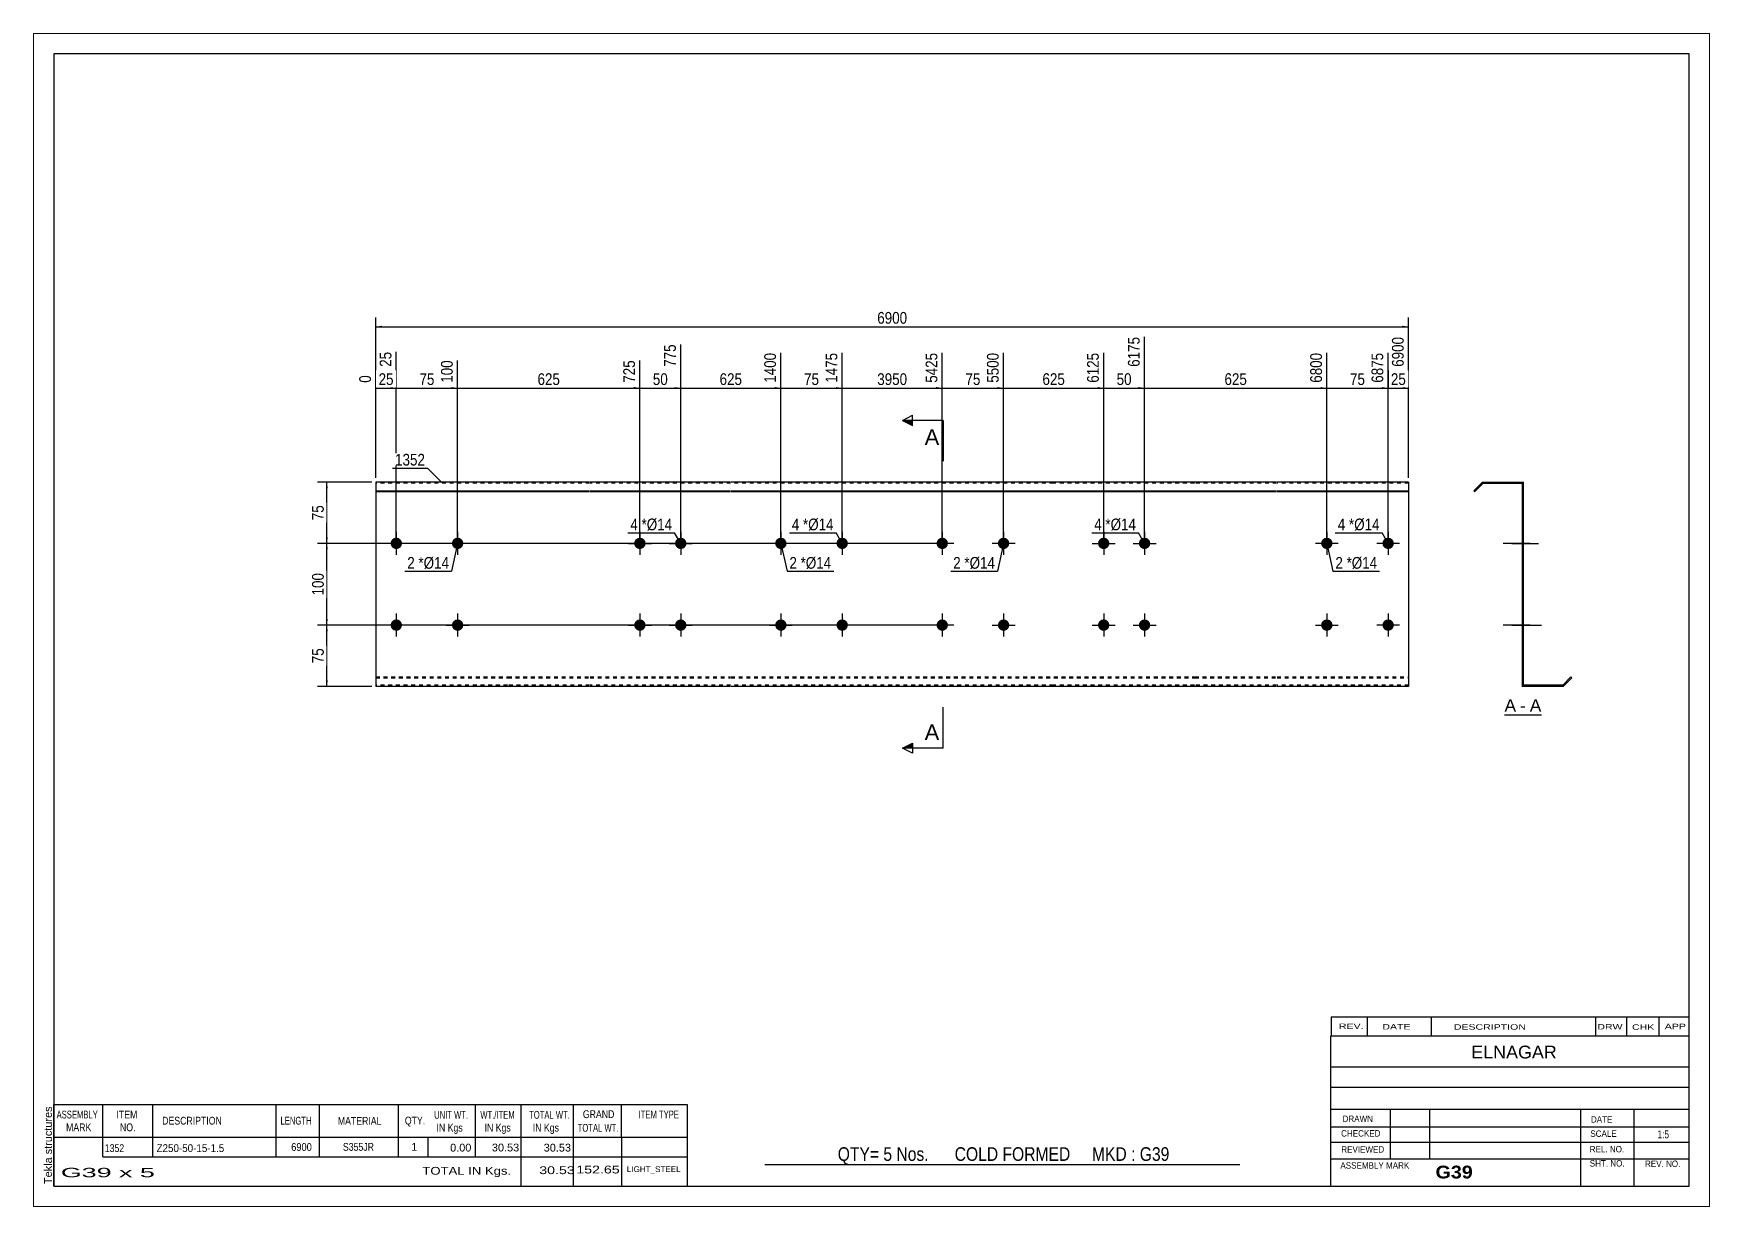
# Paper-space layout 'Layout1' of a CAD drawing. Header units: millimetres. Extents: x 0 to 410, y 0 to 287.
# The model-space entities are those that its viewports show. They can reach past a viewport. Long polylines and large blocks are cut down to what shows.
import ezdxf

# ---------------------------------------------------------------- set-up
doc = ezdxf.new("R2010")
doc.units = ezdxf.units.MM
doc.linetypes.add('DXK_LINE_DOT1', pattern=[1.8814, 0.9407, -0.9407])
doc.layers.add('Viewport layer', color=7, linetype='Continuous', plot=False)
doc.styles.add('Arial', font='ARIAL.TTF', dxfattribs={"height": 0.2})
doc.styles.add('Arial Bold', font='ARIALBD.TTF', dxfattribs={"height": 0.2})
doc.styles.add('Arial Narrow', font='ARIALN.TTF', dxfattribs={"height": 0.2})

# ---------------------------------------------------------------- blocks, each defined once
blk = doc.blocks.new('Unknown-627006830-1792')
at = {"color": 5, "linetype": 'Continuous'}
for p, q in [((321.25, 129.75), (-78.75, 129.75)), ((-78.75, 129.75), (-78.75, -147.25)), ((321.25, -147.25), (321.25, 129.75)), ((-78.75, -147.25), (321.25, -147.25))]:
    blk.add_line(p, q, dxfattribs=at)
at = {"color": 174, "linetype": 'Continuous', "style": 'Arial'}
blk.add_text('Tekla structures', height=1.9102, rotation=90, dxfattribs=at).set_placement((-79.25, -146.75))
blk = doc.blocks.new('Unknown-627006830-12 - 1237')
at = {"color": 7, "linetype": 'Continuous'}
blk.add_line((276.1, -31.95), (285.13, -31.95), dxfattribs=at)
at = {"color": 0, "linetype": 'Continuous'}
blk.add_wipeout([(278.94, -31.2), (278.94, -28), (276.1, -28), (276.1, -31.2)], dxfattribs=at)
blk.add_wipeout([(281.32, -31.2), (281.32, -28), (279.9, -28), (279.9, -31.2)], dxfattribs=at)
at = {"color": 96, "linetype": 'Continuous', "style": 'Arial'}
blk.add_text('A', height=3.06, dxfattribs=at).set_placement((276.1, -31.2))
at = {"color": 0, "linetype": 'Continuous'}
blk.add_wipeout([(285.13, -31.2), (285.13, -28), (282.28, -28), (282.28, -31.2)], dxfattribs=at)
at = {"color": 96, "linetype": 'Continuous', "style": 'Arial'}
for s, p in [('A', (282.28, -31.2)), ('-', (279.9, -31.2))]:
    blk.add_text(s, height=3.06, dxfattribs=at).set_placement(p)
blk = doc.blocks.new('Bolt-627006830-1223 - 1203')
at = {"linetype": 'Continuous'}
for points in [[(65.99, 10, -1), (63.19, 10, -1)], [(75.99, 10, -1), (73.19, 10, -1)], [(65.99, -10, -1), (63.19, -10, -1)], [(75.99, -10, -1), (73.19, -10, -1)]]:
    blk.add_hatch(color=3, dxfattribs=at).paths.add_polyline_path(points)
at = {"color": 3, "linetype": 'Continuous'}
for p, q in [((64.59, 12.8), (64.59, 7.2)), ((74.59, 12.8), (74.59, 7.2)), ((61.79, 10), (67.39, 10)), ((71.79, 10), (77.39, 10)), ((64.59, -7.2), (64.59, -12.8)), ((74.59, -7.2), (74.59, -12.8)), ((61.79, -10), (67.39, -10)), ((71.79, -10), (77.39, -10))]:
    blk.add_line(p, q, dxfattribs=at)
blk = doc.blocks.new('Part-627006830-1218 - 1203')
at = {"color": 2, "linetype": 'Continuous'}
for p, q in [((0, 25), (0, -25)), ((32.19, 25), (0, 25)), ((52.29, 25), (32.29, 25)), ((86.78, 25), (52.39, 25)), ((126.27, 25), (86.88, 25)), ((165.76, 25), (126.37, 25)), ((200.25, 25), (165.86, 25)), ((220.35, 25), (200.35, 25)), ((252.64, 25), (220.45, 25)), ((252.64, 25), (252.64, -25)), ((0, 22.88), (32.19, 22.88)), ((0, 22.67), (32.19, 22.67)), ((32.29, 22.88), (52.29, 22.88)), ((32.29, 22.67), (52.29, 22.67)), ((52.39, 22.88), (86.78, 22.88)), ((52.39, 22.67), (86.78, 22.67)), ((86.88, 22.88), (126.27, 22.88)), ((86.88, 22.67), (126.27, 22.67)), ((126.37, 22.88), (165.76, 22.88)), ((126.37, 22.67), (165.76, 22.67)), ((165.86, 22.88), (200.25, 22.88)), ((165.86, 22.67), (200.25, 22.67)), ((200.35, 22.88), (220.35, 22.88)), ((200.35, 22.67), (220.35, 22.67)), ((220.45, 22.88), (252.64, 22.88)), ((220.45, 22.67), (252.64, 22.67)), ((32.19, -25), (0, -25)), ((52.29, -25), (32.29, -25)), ((86.78, -25), (52.39, -25)), ((126.27, -25), (86.88, -25)), ((165.76, -25), (126.37, -25)), ((200.25, -25), (165.86, -25)), ((220.35, -25), (200.35, -25)), ((252.64, -25), (220.45, -25))]:
    blk.add_line(p, q, dxfattribs=at)
at = {"color": 7, "linetype": 'DXK_LINE_DOT1'}
for p, q in [((32.19, 24.7), (0, 24.7)), ((52.29, 24.7), (32.29, 24.7)), ((86.78, 24.7), (52.39, 24.7)), ((126.27, 24.7), (86.88, 24.7)), ((165.76, 24.7), (126.37, 24.7)), ((200.25, 24.7), (165.86, 24.7)), ((220.35, 24.7), (200.35, 24.7)), ((252.64, 24.7), (220.45, 24.7)), ((0, -22.67), (32.19, -22.67)), ((0, -22.88), (32.19, -22.88)), ((32.29, -22.67), (52.29, -22.67)), ((32.29, -22.88), (52.29, -22.88)), ((52.39, -22.67), (86.78, -22.67)), ((52.39, -22.88), (86.78, -22.88)), ((86.88, -22.67), (126.27, -22.67)), ((86.88, -22.88), (126.27, -22.88)), ((126.37, -22.67), (165.76, -22.67)), ((126.37, -22.88), (165.76, -22.88)), ((165.86, -22.67), (200.25, -22.67)), ((165.86, -22.88), (200.25, -22.88)), ((200.35, -22.67), (220.35, -22.67)), ((200.35, -22.88), (220.35, -22.88)), ((220.45, -22.67), (252.64, -22.67)), ((220.45, -22.88), (252.64, -22.88)), ((32.19, -24.7), (0, -24.7)), ((52.29, -24.7), (32.29, -24.7)), ((86.78, -24.7), (52.39, -24.7)), ((126.27, -24.7), (86.88, -24.7)), ((165.76, -24.7), (126.37, -24.7)), ((200.25, -24.7), (165.86, -24.7)), ((220.35, -24.7), (200.35, -24.7)), ((252.64, -24.7), (220.45, -24.7))]:
    blk.add_line(p, q, dxfattribs=at)
blk = doc.blocks.new('Bolt-627006830-1219 - 1203')
at = {"linetype": 'Continuous'}
for points in [[(6.4, -10, -1), (3.6, -10, -1)], [(115.48, -10, -1), (112.68, -10, -1)]]:
    blk.add_hatch(color=3, dxfattribs=at).paths.add_polyline_path(points)
at = {"color": 3, "linetype": 'Continuous'}
for p, q in [((5, -7.2), (5, -12.8)), ((114.08, -7.2), (114.08, -12.8)), ((7.8, -10), (2.2, -10)), ((116.88, -10), (111.28, -10))]:
    blk.add_line(p, q, dxfattribs=at)
blk = doc.blocks.new('Bolt-627006830-1220 - 1203')
at = {"linetype": 'Continuous'}
for points in [[(6.4, 10, -1), (3.6, 10, -1)], [(115.48, 10, -1), (112.68, 10, -1)]]:
    blk.add_hatch(color=3, dxfattribs=at).paths.add_polyline_path(points)
at = {"color": 3, "linetype": 'Continuous'}
for p, q in [((5, 12.8), (5, 7.2)), ((114.08, 12.8), (114.08, 7.2)), ((7.8, 10), (2.2, 10)), ((116.88, 10), (111.28, 10))]:
    blk.add_line(p, q, dxfattribs=at)
blk = doc.blocks.new('Bolt-627006830-1221 - 1203')
at = {"linetype": 'Continuous'}
for points in [[(139.96, -10, -1), (137.16, -10, -1)], [(249.04, -10, -1), (246.24, -10, -1)]]:
    blk.add_hatch(color=3, dxfattribs=at).paths.add_polyline_path(points)
at = {"color": 3, "linetype": 'Continuous'}
for p, q in [((138.56, -7.2), (138.56, -12.8)), ((247.64, -7.2), (247.64, -12.8)), ((141.36, -10), (135.76, -10)), ((250.44, -10), (244.84, -10))]:
    blk.add_line(p, q, dxfattribs=at)
blk = doc.blocks.new('Bolt-627006830-1222 - 1203')
at = {"linetype": 'Continuous'}
for points in [[(139.96, 10, -1), (137.16, 10, -1)], [(249.04, 10, -1), (246.24, 10, -1)]]:
    blk.add_hatch(color=3, dxfattribs=at).paths.add_polyline_path(points)
at = {"color": 3, "linetype": 'Continuous'}
for p, q in [((138.56, 12.8), (138.56, 7.2)), ((247.64, 12.8), (247.64, 7.2)), ((141.36, 10), (135.76, 10)), ((250.44, 10), (244.84, 10))]:
    blk.add_line(p, q, dxfattribs=at)
blk = doc.blocks.new('Bolt-627006830-1224 - 1203')
at = {"linetype": 'Continuous'}
blk.add_hatch(color=3, dxfattribs=at).paths.add_polyline_path([(21.4, -10, -1), (18.6, -10, -1)])
at = {"color": 3, "linetype": 'Continuous'}
for p, q in [((20, -7.2), (20, -12.8)), ((17.2, -10), (22.8, -10))]:
    blk.add_line(p, q, dxfattribs=at)
blk = doc.blocks.new('Bolt-627006830-1225 - 1203')
at = {"linetype": 'Continuous'}
blk.add_hatch(color=3, dxfattribs=at).paths.add_polyline_path([(100.48, -10, -1), (97.68, -10, -1)])
at = {"color": 3, "linetype": 'Continuous'}
for p, q in [((99.08, -7.2), (99.08, -12.8)), ((96.28, -10), (101.88, -10))]:
    blk.add_line(p, q, dxfattribs=at)
blk = doc.blocks.new('Bolt-627006830-1226 - 1203')
at = {"linetype": 'Continuous'}
blk.add_hatch(color=3, dxfattribs=at).paths.add_polyline_path([(100.48, 10, -1), (97.68, 10, -1)])
at = {"color": 3, "linetype": 'Continuous'}
for p, q in [((99.08, 12.8), (99.08, 7.2)), ((101.88, 10), (96.28, 10))]:
    blk.add_line(p, q, dxfattribs=at)
blk = doc.blocks.new('Bolt-627006830-1227 - 1203')
at = {"linetype": 'Continuous'}
blk.add_hatch(color=3, dxfattribs=at).paths.add_polyline_path([(21.4, 10, -1), (18.6, 10, -1)])
at = {"color": 3, "linetype": 'Continuous'}
for p, q in [((20, 12.8), (20, 7.2)), ((22.8, 10), (17.2, 10))]:
    blk.add_line(p, q, dxfattribs=at)
blk = doc.blocks.new('Bolt-627006830-1228 - 1203')
at = {"linetype": 'Continuous'}
for points in [[(179.45, 10, -1), (176.65, 10, -1)], [(189.45, 10, -1), (186.65, 10, -1)], [(179.45, -10, -1), (176.65, -10, -1)], [(189.45, -10, -1), (186.65, -10, -1)]]:
    blk.add_hatch(color=3, dxfattribs=at).paths.add_polyline_path(points)
at = {"color": 3, "linetype": 'Continuous'}
for p, q in [((178.05, 12.8), (178.05, 7.2)), ((188.05, 12.8), (188.05, 7.2)), ((175.25, 10), (180.85, 10)), ((185.25, 10), (190.85, 10)), ((178.05, -7.2), (178.05, -12.8)), ((188.05, -7.2), (188.05, -12.8)), ((175.25, -10), (180.85, -10)), ((185.25, -10), (190.85, -10))]:
    blk.add_line(p, q, dxfattribs=at)
blk = doc.blocks.new('Bolt-627006830-1229 - 1203')
at = {"linetype": 'Continuous'}
blk.add_hatch(color=3, dxfattribs=at).paths.add_polyline_path([(154.96, -10, -1), (152.16, -10, -1)])
at = {"color": 3, "linetype": 'Continuous'}
for p, q in [((153.56, -7.2), (153.56, -12.8)), ((150.76, -10), (156.36, -10))]:
    blk.add_line(p, q, dxfattribs=at)
blk = doc.blocks.new('Bolt-627006830-1230 - 1203')
at = {"linetype": 'Continuous'}
blk.add_hatch(color=3, dxfattribs=at).paths.add_polyline_path([(234.04, -10, -1), (231.24, -10, -1)])
at = {"color": 3, "linetype": 'Continuous'}
for p, q in [((232.64, -7.2), (232.64, -12.8)), ((229.84, -10), (235.44, -10))]:
    blk.add_line(p, q, dxfattribs=at)
blk = doc.blocks.new('Bolt-627006830-1231 - 1203')
at = {"linetype": 'Continuous'}
blk.add_hatch(color=3, dxfattribs=at).paths.add_polyline_path([(234.04, 10, -1), (231.24, 10, -1)])
at = {"color": 3, "linetype": 'Continuous'}
for p, q in [((232.64, 12.8), (232.64, 7.2)), ((235.44, 10), (229.84, 10))]:
    blk.add_line(p, q, dxfattribs=at)
blk = doc.blocks.new('Bolt-627006830-1232 - 1203')
at = {"linetype": 'Continuous'}
blk.add_hatch(color=3, dxfattribs=at).paths.add_polyline_path([(154.96, 10, -1), (152.16, 10, -1)])
at = {"color": 3, "linetype": 'Continuous'}
for p, q in [((153.56, 12.8), (153.56, 7.2)), ((156.36, 10), (150.76, 10))]:
    blk.add_line(p, q, dxfattribs=at)
blk = doc.blocks.new('Bolt-627006830-1240 - 1237')
at = {"linetype": 'Continuous'}
blk.add_hatch(color=3, dxfattribs=at).paths.add_polyline_path([(280.76, -11.4), (280.76, -8.6), (280.46, -8.6), (280.46, -11.4)])
blk.add_hatch(color=3, dxfattribs=at).paths.add_polyline_path([(280.76, -11.4), (280.76, -8.6), (280.46, -8.6), (280.46, -11.4)])
at = {"color": 3, "linetype": 'Continuous'}
for p, q in [((282.36, -10), (275.76, -10)), ((282.36, -10), (275.76, -10)), ((280.76, -8.6), (280.46, -8.6)), ((280.76, -8.6), (280.46, -8.6)), ((280.76, -11.4), (280.46, -11.4)), ((280.76, -11.4), (280.46, -11.4))]:
    blk.add_line(p, q, dxfattribs=at)
blk = doc.blocks.new('Part-627006830-1239 - 1237')
at = {"color": 2, "linetype": 'Continuous'}
for p, q in [((270.76, 25), (268.64, 22.88)), ((270.88, 24.7), (268.85, 22.67)), ((270.76, 25), (280.76, 25)), ((270.88, 24.7), (280.46, 24.7)), ((280.46, 24.7), (280.46, -25)), ((280.76, -24.7), (280.76, 25)), ((268.64, 22.88), (268.85, 22.67)), ((290.34, -24.7), (292.37, -22.67)), ((290.46, -25), (292.58, -22.88)), ((292.58, -22.88), (292.37, -22.67)), ((290.46, -25), (280.46, -25)), ((290.34, -24.7), (280.76, -24.7))]:
    blk.add_line(p, q, dxfattribs=at)
blk = doc.blocks.new('Bolt-627006830-1241 - 1237')
at = {"linetype": 'Continuous'}
blk.add_hatch(color=3, dxfattribs=at).paths.add_polyline_path([(280.76, 8.6), (280.76, 11.4), (280.46, 11.4), (280.46, 8.6)])
blk.add_hatch(color=3, dxfattribs=at).paths.add_polyline_path([(280.76, 8.6), (280.76, 11.4), (280.46, 11.4), (280.46, 8.6)])
at = {"color": 3, "linetype": 'Continuous'}
for p, q in [((282.36, 10), (275.76, 10)), ((282.36, 10), (275.76, 10)), ((280.76, 11.4), (280.46, 11.4)), ((280.76, 11.4), (280.46, 11.4)), ((280.76, 8.6), (280.46, 8.6)), ((280.76, 8.6), (280.46, 8.6))]:
    blk.add_line(p, q, dxfattribs=at)
blk = doc.blocks.new('Bolt-627006830-1242 - 1237')
at = {"linetype": 'Continuous'}
blk.add_hatch(color=3, dxfattribs=at).paths.add_polyline_path([(280.76, -11.4), (280.76, -8.6), (280.46, -8.6), (280.46, -11.4)])
blk.add_hatch(color=3, dxfattribs=at).paths.add_polyline_path([(280.76, -11.4), (280.76, -8.6), (280.46, -8.6), (280.46, -11.4)])
at = {"color": 3, "linetype": 'Continuous'}
for p, q in [((282.36, -10), (275.76, -10)), ((282.36, -10), (275.76, -10)), ((280.76, -8.6), (280.46, -8.6)), ((280.76, -8.6), (280.46, -8.6)), ((280.76, -11.4), (280.46, -11.4)), ((280.76, -11.4), (280.46, -11.4))]:
    blk.add_line(p, q, dxfattribs=at)
blk = doc.blocks.new('Bolt-627006830-1243 - 1237')
at = {"linetype": 'Continuous'}
blk.add_hatch(color=3, dxfattribs=at).paths.add_polyline_path([(280.76, 8.6), (280.76, 11.4), (280.46, 11.4), (280.46, 8.6)])
blk.add_hatch(color=3, dxfattribs=at).paths.add_polyline_path([(280.76, 8.6), (280.76, 11.4), (280.46, 11.4), (280.46, 8.6)])
at = {"color": 3, "linetype": 'Continuous'}
for p, q in [((282.36, 10), (275.76, 10)), ((282.36, 10), (275.76, 10)), ((280.76, 11.4), (280.46, 11.4)), ((280.76, 11.4), (280.46, 11.4)), ((280.76, 8.6), (280.46, 8.6)), ((280.76, 8.6), (280.46, 8.6))]:
    blk.add_line(p, q, dxfattribs=at)
blk = doc.blocks.new('Bolt-627006830-1244 - 1237')
at = {"linetype": 'Continuous'}
for points in [[(280.76, 8.6), (280.76, 11.4), (280.46, 11.4), (280.46, 8.6)], [(280.76, 8.6), (280.76, 11.4), (280.46, 11.4), (280.46, 8.6)], [(280.76, -11.4), (280.76, -8.6), (280.46, -8.6), (280.46, -11.4)], [(280.76, -11.4), (280.76, -8.6), (280.46, -8.6), (280.46, -11.4)]]:
    blk.add_hatch(color=3, dxfattribs=at).paths.add_polyline_path(points)
at = {"color": 3, "linetype": 'Continuous'}
for p, q in [((277.86, 10), (284.46, 10)), ((277.86, 10), (284.46, 10)), ((280.46, 11.4), (280.76, 11.4)), ((280.46, 11.4), (280.76, 11.4)), ((280.46, 8.6), (280.76, 8.6)), ((280.46, 8.6), (280.76, 8.6)), ((277.86, -10), (284.46, -10)), ((277.86, -10), (284.46, -10)), ((280.46, -8.6), (280.76, -8.6)), ((280.46, -8.6), (280.76, -8.6)), ((280.46, -11.4), (280.76, -11.4)), ((280.46, -11.4), (280.76, -11.4))]:
    blk.add_line(p, q, dxfattribs=at)
blk = doc.blocks.new('Bolt-627006830-1245 - 1237')
at = {"linetype": 'Continuous'}
blk.add_hatch(color=3, dxfattribs=at).paths.add_polyline_path([(280.76, -11.4), (280.76, -8.6), (280.46, -8.6), (280.46, -11.4)])
at = {"color": 3, "linetype": 'Continuous'}
for p, q in [((278.56, -10), (285.16, -10)), ((280.46, -8.6), (280.76, -8.6)), ((280.46, -11.4), (280.76, -11.4))]:
    blk.add_line(p, q, dxfattribs=at)
blk = doc.blocks.new('Bolt-627006830-1246 - 1237')
at = {"linetype": 'Continuous'}
blk.add_hatch(color=3, dxfattribs=at).paths.add_polyline_path([(280.76, -11.4), (280.76, -8.6), (280.46, -8.6), (280.46, -11.4)])
at = {"color": 3, "linetype": 'Continuous'}
for p, q in [((278.56, -10), (285.16, -10)), ((280.46, -8.6), (280.76, -8.6)), ((280.46, -11.4), (280.76, -11.4))]:
    blk.add_line(p, q, dxfattribs=at)
blk = doc.blocks.new('Bolt-627006830-1247 - 1237')
at = {"linetype": 'Continuous'}
blk.add_hatch(color=3, dxfattribs=at).paths.add_polyline_path([(280.76, 8.6), (280.76, 11.4), (280.46, 11.4), (280.46, 8.6)])
at = {"color": 3, "linetype": 'Continuous'}
for p, q in [((282.36, 10), (275.76, 10)), ((280.76, 11.4), (280.46, 11.4)), ((280.76, 8.6), (280.46, 8.6))]:
    blk.add_line(p, q, dxfattribs=at)
blk = doc.blocks.new('Bolt-627006830-1248 - 1237')
at = {"linetype": 'Continuous'}
blk.add_hatch(color=3, dxfattribs=at).paths.add_polyline_path([(280.76, 8.6), (280.76, 11.4), (280.46, 11.4), (280.46, 8.6)])
at = {"color": 3, "linetype": 'Continuous'}
for p, q in [((282.36, 10), (275.76, 10)), ((280.76, 11.4), (280.46, 11.4)), ((280.76, 8.6), (280.46, 8.6))]:
    blk.add_line(p, q, dxfattribs=at)
blk = doc.blocks.new('Bolt-627006830-1249 - 1237')
at = {"linetype": 'Continuous'}
for points in [[(280.76, 8.6), (280.76, 11.4), (280.46, 11.4), (280.46, 8.6)], [(280.76, 8.6), (280.76, 11.4), (280.46, 11.4), (280.46, 8.6)], [(280.76, -11.4), (280.76, -8.6), (280.46, -8.6), (280.46, -11.4)], [(280.76, -11.4), (280.76, -8.6), (280.46, -8.6), (280.46, -11.4)]]:
    blk.add_hatch(color=3, dxfattribs=at).paths.add_polyline_path(points)
at = {"color": 3, "linetype": 'Continuous'}
for p, q in [((277.86, 10), (284.46, 10)), ((277.86, 10), (284.46, 10)), ((280.46, 11.4), (280.76, 11.4)), ((280.46, 11.4), (280.76, 11.4)), ((280.46, 8.6), (280.76, 8.6)), ((280.46, 8.6), (280.76, 8.6)), ((277.86, -10), (284.46, -10)), ((277.86, -10), (284.46, -10)), ((280.46, -8.6), (280.76, -8.6)), ((280.46, -8.6), (280.76, -8.6)), ((280.46, -11.4), (280.76, -11.4)), ((280.46, -11.4), (280.76, -11.4))]:
    blk.add_line(p, q, dxfattribs=at)
blk = doc.blocks.new('Bolt-627006830-1250 - 1237')
at = {"linetype": 'Continuous'}
blk.add_hatch(color=3, dxfattribs=at).paths.add_polyline_path([(280.76, -11.4), (280.76, -8.6), (280.46, -8.6), (280.46, -11.4)])
at = {"color": 3, "linetype": 'Continuous'}
for p, q in [((278.56, -10), (285.16, -10)), ((280.46, -8.6), (280.76, -8.6)), ((280.46, -11.4), (280.76, -11.4))]:
    blk.add_line(p, q, dxfattribs=at)
blk = doc.blocks.new('Bolt-627006830-1251 - 1237')
at = {"linetype": 'Continuous'}
blk.add_hatch(color=3, dxfattribs=at).paths.add_polyline_path([(280.76, -11.4), (280.76, -8.6), (280.46, -8.6), (280.46, -11.4)])
at = {"color": 3, "linetype": 'Continuous'}
for p, q in [((278.56, -10), (285.16, -10)), ((280.46, -8.6), (280.76, -8.6)), ((280.46, -11.4), (280.76, -11.4))]:
    blk.add_line(p, q, dxfattribs=at)
blk = doc.blocks.new('Bolt-627006830-1252 - 1237')
at = {"linetype": 'Continuous'}
blk.add_hatch(color=3, dxfattribs=at).paths.add_polyline_path([(280.76, 8.6), (280.76, 11.4), (280.46, 11.4), (280.46, 8.6)])
at = {"color": 3, "linetype": 'Continuous'}
for p, q in [((282.36, 10), (275.76, 10)), ((280.76, 11.4), (280.46, 11.4)), ((280.76, 8.6), (280.46, 8.6))]:
    blk.add_line(p, q, dxfattribs=at)
blk = doc.blocks.new('Bolt-627006830-1253 - 1237')
at = {"linetype": 'Continuous'}
blk.add_hatch(color=3, dxfattribs=at).paths.add_polyline_path([(280.76, 8.6), (280.76, 11.4), (280.46, 11.4), (280.46, 8.6)])
at = {"color": 3, "linetype": 'Continuous'}
for p, q in [((282.36, 10), (275.76, 10)), ((280.76, 11.4), (280.46, 11.4)), ((280.76, 8.6), (280.46, 8.6))]:
    blk.add_line(p, q, dxfattribs=at)
blk = doc.blocks.new('StraightDimension-627006830-1336 - 1203')
at = {"linetype": 'Continuous'}
for points in [[(-12.25, -11.5), (-12, -10), (-11.75, -11.5)], [(-11.75, -23.5), (-12, -25), (-12.25, -23.5)]]:
    blk.add_hatch(color=7, dxfattribs=at).paths.add_polyline_path(points)
at = {"color": 7, "linetype": 'Continuous'}
for p, q in [((137.56, -10), (-14.25, -10)), ((-12, -25), (-12, -10)), ((-1, -25), (-14.25, -25))]:
    blk.add_line(p, q, dxfattribs=at)
at = {"color": 0}
blk.add_wipeout([(-12.15, -15.07), (-16.35, -15.07), (-16.35, -19.93), (-12.15, -19.93)], dxfattribs=at)
at = {"color": 3, "style": 'Arial Narrow'}
blk.add_text('75', height=2.863, rotation=90.0002, dxfattribs=at).set_placement((-12.75, -19.33))
blk = doc.blocks.new('StraightDimension-627006830-1350 - 1203')
at = {"linetype": 'Continuous'}
for points in [[(1.5, 62.75), (0, 63), (1.5, 63.25)], [(251.14, 63.25), (252.64, 63), (251.14, 62.75)]]:
    blk.add_hatch(color=7, dxfattribs=at).paths.add_polyline_path(points)
at = {"color": 7, "linetype": 'Continuous'}
for p, q in [((0, 26), (0, 65.25)), ((0, 63), (252.64, 63)), ((252.64, 26), (252.64, 65.25))]:
    blk.add_line(p, q, dxfattribs=at)
at = {"color": 0}
blk.add_wipeout([(130.58, 63.15), (130.58, 67.35), (122.06, 67.35), (122.06, 63.15)], dxfattribs=at)
at = {"color": 3, "style": 'Arial Narrow'}
blk.add_text('6900', height=2.863, dxfattribs=at).set_placement((122.66, 63.75))
blk = doc.blocks.new('StraightDimension-627006830-1271 - 1203')
at = {"linetype": 'Continuous'}
blk.add_hatch(color=7, dxfattribs=at).paths.add_polyline_path([(137.06, 48.25), (138.56, 48), (137.06, 47.75)])
at = {"color": 7, "linetype": 'Continuous'}
for p, q in [((114.08, 11), (114.08, 56.61)), ((138.56, 11), (138.56, 56.61)), ((114.08, 48), (138.56, 48))]:
    blk.add_line(p, q, dxfattribs=at)
at = {"color": 0, "linetype": 'Continuous'}
blk.add_wipeout([(137.96, 57.21), (133.76, 57.21), (133.76, 48.7), (137.96, 48.7)], dxfattribs=at)
at = {"color": 0}
blk.add_wipeout([(130.58, 48.15), (130.58, 52.35), (122.06, 52.35), (122.06, 48.15)], dxfattribs=at)
at = {"color": 3, "linetype": 'Continuous', "style": 'Arial Narrow'}
blk.add_text('5425', height=2.863, rotation=90.0002, dxfattribs=at).set_placement((137.36, 49.3))
at = {"color": 3, "style": 'Arial Narrow'}
blk.add_text('3950', height=2.863, dxfattribs=at).set_placement((122.66, 48.75))
blk = doc.blocks.new('StraightDimension-627006830-1265 - 1203')
at = {"linetype": 'Continuous'}
blk.add_hatch(color=7, dxfattribs=at).paths.add_polyline_path([(251.14, 48.25), (252.64, 48), (251.14, 47.75)])
at = {"color": 7, "linetype": 'Continuous'}
for p, q in [((252.64, 26), (252.64, 60.51)), ((247.64, 11), (247.64, 56.61)), ((247.64, 48), (252.64, 48))]:
    blk.add_line(p, q, dxfattribs=at)
at = {"color": 0}
blk.add_wipeout([(252.57, 48.15), (252.57, 52.35), (247.71, 52.35), (247.71, 48.15)], dxfattribs=at)
at = {"color": 0, "linetype": 'Continuous'}
blk.add_wipeout([(252.04, 61.11), (247.84, 61.11), (247.84, 52.6), (252.04, 52.6)], dxfattribs=at)
at = {"color": 3, "linetype": 'Continuous', "style": 'Arial Narrow'}
blk.add_text('6900', height=2.863, rotation=90.0002, dxfattribs=at).set_placement((251.44, 53.2))
at = {"color": 3, "style": 'Arial Narrow'}
blk.add_text('25', height=2.863, dxfattribs=at).set_placement((248.31, 48.75))
blk = doc.blocks.new('StraightDimension-627006830-1266 - 1203')
at = {"linetype": 'Continuous'}
blk.add_hatch(color=7, dxfattribs=at).paths.add_polyline_path([(246.14, 48.25), (247.64, 48), (246.14, 47.75)])
at = {"color": 7, "linetype": 'Continuous'}
for p, q in [((232.64, 11), (232.64, 56.61)), ((247.64, 11), (247.64, 56.61)), ((232.64, 48), (247.64, 48))]:
    blk.add_line(p, q, dxfattribs=at)
at = {"color": 0}
blk.add_wipeout([(242.57, 48.15), (242.57, 52.35), (237.71, 52.35), (237.71, 48.15)], dxfattribs=at)
at = {"color": 0, "linetype": 'Continuous'}
blk.add_wipeout([(247.04, 57.21), (242.84, 57.21), (242.84, 48.7), (247.04, 48.7)], dxfattribs=at)
at = {"color": 3, "linetype": 'Continuous', "style": 'Arial Narrow'}
blk.add_text('6875', height=2.863, rotation=90.0002, dxfattribs=at).set_placement((246.44, 49.3))
at = {"color": 3, "style": 'Arial Narrow'}
blk.add_text('75', height=2.863, dxfattribs=at).set_placement((238.31, 48.75))
blk = doc.blocks.new('StraightDimension-627006830-1267 - 1203')
at = {"linetype": 'Continuous'}
blk.add_hatch(color=7, dxfattribs=at).paths.add_polyline_path([(231.14, 48.25), (232.64, 48), (231.14, 47.75)])
at = {"color": 7, "linetype": 'Continuous'}
for p, q in [((188.05, 11), (188.05, 60.51)), ((232.64, 11), (232.64, 56.61)), ((188.05, 48), (232.64, 48))]:
    blk.add_line(p, q, dxfattribs=at)
at = {"color": 0, "linetype": 'Continuous'}
blk.add_wipeout([(232.04, 57.21), (227.84, 57.21), (227.84, 48.7), (232.04, 48.7)], dxfattribs=at)
at = {"color": 0}
blk.add_wipeout([(213.69, 48.15), (213.69, 52.35), (207, 52.35), (207, 48.15)], dxfattribs=at)
at = {"color": 3, "linetype": 'Continuous', "style": 'Arial Narrow'}
blk.add_text('6800', height=2.863, rotation=90.0002, dxfattribs=at).set_placement((231.44, 49.3))
at = {"color": 3, "style": 'Arial Narrow'}
blk.add_text('625', height=2.863, dxfattribs=at).set_placement((207.6, 48.75))
blk = doc.blocks.new('StraightDimension-627006830-1268 - 1203')
at = {"linetype": 'Continuous'}
blk.add_hatch(color=7, dxfattribs=at).paths.add_polyline_path([(186.55, 48.25), (188.05, 48), (186.55, 47.75)])
at = {"color": 7, "linetype": 'Continuous'}
for p, q in [((188.05, 11), (188.05, 60.51)), ((178.05, 11), (178.05, 56.61)), ((178.05, 48), (188.05, 48))]:
    blk.add_line(p, q, dxfattribs=at)
at = {"color": 0}
blk.add_wipeout([(185.48, 48.15), (185.48, 52.35), (180.62, 52.35), (180.62, 48.15)], dxfattribs=at)
at = {"color": 0, "linetype": 'Continuous'}
blk.add_wipeout([(187.45, 61.11), (183.25, 61.11), (183.25, 52.6), (187.45, 52.6)], dxfattribs=at)
at = {"color": 3, "linetype": 'Continuous', "style": 'Arial Narrow'}
blk.add_text('6175', height=2.863, rotation=90.0002, dxfattribs=at).set_placement((186.85, 53.2))
at = {"color": 3, "style": 'Arial Narrow'}
blk.add_text('50', height=2.863, dxfattribs=at).set_placement((181.22, 48.75))
blk = doc.blocks.new('StraightDimension-627006830-1269 - 1203')
at = {"linetype": 'Continuous'}
blk.add_hatch(color=7, dxfattribs=at).paths.add_polyline_path([(176.55, 48.25), (178.05, 48), (176.55, 47.75)])
at = {"color": 7, "linetype": 'Continuous'}
for p, q in [((153.56, 11), (153.56, 56.61)), ((178.05, 11), (178.05, 56.61)), ((153.56, 48), (178.05, 48))]:
    blk.add_line(p, q, dxfattribs=at)
at = {"color": 0, "linetype": 'Continuous'}
blk.add_wipeout([(177.45, 57.21), (173.25, 57.21), (173.25, 48.7), (177.45, 48.7)], dxfattribs=at)
at = {"color": 0}
blk.add_wipeout([(169.15, 48.15), (169.15, 52.35), (162.47, 52.35), (162.47, 48.15)], dxfattribs=at)
at = {"color": 3, "linetype": 'Continuous', "style": 'Arial Narrow'}
blk.add_text('6125', height=2.863, rotation=90.0002, dxfattribs=at).set_placement((176.85, 49.3))
at = {"color": 3, "style": 'Arial Narrow'}
blk.add_text('625', height=2.863, dxfattribs=at).set_placement((163.07, 48.75))
blk = doc.blocks.new('StraightDimension-627006830-1270 - 1203')
at = {"linetype": 'Continuous'}
blk.add_hatch(color=7, dxfattribs=at).paths.add_polyline_path([(152.06, 48.25), (153.56, 48), (152.06, 47.75)])
at = {"color": 7, "linetype": 'Continuous'}
for p, q in [((138.56, 11), (138.56, 56.61)), ((153.56, 11), (153.56, 56.61)), ((138.56, 48), (153.56, 48))]:
    blk.add_line(p, q, dxfattribs=at)
at = {"color": 0}
blk.add_wipeout([(148.49, 48.15), (148.49, 52.35), (143.64, 52.35), (143.64, 48.15)], dxfattribs=at)
at = {"color": 0, "linetype": 'Continuous'}
blk.add_wipeout([(152.96, 57.21), (148.76, 57.21), (148.76, 48.7), (152.96, 48.7)], dxfattribs=at)
at = {"color": 3, "linetype": 'Continuous', "style": 'Arial Narrow'}
blk.add_text('5500', height=2.863, rotation=90.0002, dxfattribs=at).set_placement((152.36, 49.3))
at = {"color": 3, "style": 'Arial Narrow'}
blk.add_text('75', height=2.863, dxfattribs=at).set_placement((144.24, 48.75))
blk = doc.blocks.new('StraightDimension-627006830-1272 - 1203')
at = {"linetype": 'Continuous'}
blk.add_hatch(color=7, dxfattribs=at).paths.add_polyline_path([(112.58, 48.25), (114.08, 48), (112.58, 47.75)])
at = {"color": 7, "linetype": 'Continuous'}
for p, q in [((99.08, 11), (99.08, 56.61)), ((114.08, 11), (114.08, 56.61)), ((99.08, 48), (114.08, 48))]:
    blk.add_line(p, q, dxfattribs=at)
at = {"color": 0}
blk.add_wipeout([(109, 48.15), (109, 52.35), (104.15, 52.35), (104.15, 48.15)], dxfattribs=at)
at = {"color": 0, "linetype": 'Continuous'}
blk.add_wipeout([(113.48, 57.21), (109.28, 57.21), (109.28, 48.7), (113.48, 48.7)], dxfattribs=at)
at = {"color": 3, "linetype": 'Continuous', "style": 'Arial Narrow'}
blk.add_text('1475', height=2.863, rotation=90.0002, dxfattribs=at).set_placement((112.88, 49.3))
at = {"color": 3, "style": 'Arial Narrow'}
blk.add_text('75', height=2.863, dxfattribs=at).set_placement((104.75, 48.75))
blk = doc.blocks.new('StraightDimension-627006830-1273 - 1203')
at = {"linetype": 'Continuous'}
blk.add_hatch(color=7, dxfattribs=at).paths.add_polyline_path([(97.58, 48.25), (99.08, 48), (97.58, 47.75)])
at = {"color": 7, "linetype": 'Continuous'}
for p, q in [((74.59, 11), (74.59, 58.68)), ((99.08, 11), (99.08, 56.61)), ((74.59, 48), (99.08, 48))]:
    blk.add_line(p, q, dxfattribs=at)
at = {"color": 0, "linetype": 'Continuous'}
blk.add_wipeout([(98.48, 57.21), (94.28, 57.21), (94.28, 48.7), (98.48, 48.7)], dxfattribs=at)
at = {"color": 0}
blk.add_wipeout([(90.17, 48.15), (90.17, 52.35), (83.49, 52.35), (83.49, 48.15)], dxfattribs=at)
at = {"color": 3, "linetype": 'Continuous', "style": 'Arial Narrow'}
blk.add_text('1400', height=2.863, rotation=90.0002, dxfattribs=at).set_placement((97.88, 49.3))
at = {"color": 3, "style": 'Arial Narrow'}
blk.add_text('625', height=2.863, dxfattribs=at).set_placement((84.09, 48.75))
blk = doc.blocks.new('StraightDimension-627006830-1274 - 1203')
at = {"linetype": 'Continuous'}
blk.add_hatch(color=7, dxfattribs=at).paths.add_polyline_path([(73.09, 48.25), (74.59, 48), (73.09, 47.75)])
at = {"color": 7, "linetype": 'Continuous'}
for p, q in [((74.59, 11), (74.59, 58.68)), ((64.59, 11), (64.59, 54.78)), ((64.59, 48), (74.59, 48))]:
    blk.add_line(p, q, dxfattribs=at)
at = {"color": 0}
blk.add_wipeout([(72.02, 48.15), (72.02, 52.35), (67.16, 52.35), (67.16, 48.15)], dxfattribs=at)
at = {"color": 0, "linetype": 'Continuous'}
blk.add_wipeout([(73.99, 59.28), (69.79, 59.28), (69.79, 52.6), (73.99, 52.6)], dxfattribs=at)
at = {"color": 3, "linetype": 'Continuous', "style": 'Arial Narrow'}
blk.add_text('775', height=2.863, rotation=90.0002, dxfattribs=at).set_placement((73.39, 53.2))
at = {"color": 3, "style": 'Arial Narrow'}
blk.add_text('50', height=2.863, dxfattribs=at).set_placement((67.76, 48.75))
blk = doc.blocks.new('StraightDimension-627006830-1275 - 1203')
at = {"linetype": 'Continuous'}
blk.add_hatch(color=7, dxfattribs=at).paths.add_polyline_path([(63.09, 48.25), (64.59, 48), (63.09, 47.75)])
at = {"color": 7, "linetype": 'Continuous'}
for p, q in [((20, 11), (20, 54.78)), ((64.59, 11), (64.59, 54.78)), ((20, 48), (64.59, 48))]:
    blk.add_line(p, q, dxfattribs=at)
at = {"color": 0, "linetype": 'Continuous'}
blk.add_wipeout([(63.99, 55.38), (59.79, 55.38), (59.79, 48.7), (63.99, 48.7)], dxfattribs=at)
at = {"color": 0}
blk.add_wipeout([(45.64, 48.15), (45.64, 52.35), (38.95, 52.35), (38.95, 48.15)], dxfattribs=at)
at = {"color": 3, "linetype": 'Continuous', "style": 'Arial Narrow'}
blk.add_text('725', height=2.863, rotation=90.0002, dxfattribs=at).set_placement((63.39, 49.3))
at = {"color": 3, "style": 'Arial Narrow'}
blk.add_text('625', height=2.863, dxfattribs=at).set_placement((39.55, 48.75))
blk = doc.blocks.new('StraightDimension-627006830-1276 - 1203')
at = {"linetype": 'Continuous'}
blk.add_hatch(color=7, dxfattribs=at).paths.add_polyline_path([(18.5, 48.25), (20, 48), (18.5, 47.75)])
at = {"color": 7, "linetype": 'Continuous'}
for p, q in [((5, 11), (5, 56.86)), ((20, 11), (20, 54.78)), ((5, 48), (20, 48))]:
    blk.add_line(p, q, dxfattribs=at)
at = {"color": 0}
blk.add_wipeout([(14.93, 48.15), (14.93, 52.35), (10.07, 52.35), (10.07, 48.15)], dxfattribs=at)
at = {"color": 0, "linetype": 'Continuous'}
blk.add_wipeout([(19.4, 55.38), (15.2, 55.38), (15.2, 48.7), (19.4, 48.7)], dxfattribs=at)
at = {"color": 3, "linetype": 'Continuous', "style": 'Arial Narrow'}
blk.add_text('100', height=2.863, rotation=90.0002, dxfattribs=at).set_placement((18.8, 49.3))
at = {"color": 3, "style": 'Arial Narrow'}
blk.add_text('75', height=2.863, dxfattribs=at).set_placement((10.67, 48.75))
blk = doc.blocks.new('StraightDimension-627006830-1334 - 1203')
at = {"linetype": 'Continuous'}
for points in [[(-12.25, 23.5), (-12, 25), (-11.75, 23.5)], [(-11.75, 11.5), (-12, 10), (-12.25, 11.5)]]:
    blk.add_hatch(color=7, dxfattribs=at).paths.add_polyline_path(points)
at = {"color": 7, "linetype": 'Continuous'}
for p, q in [((-1, 25), (-14.25, 25)), ((-12, 10), (-12, 25)), ((137.56, 10), (-14.25, 10))]:
    blk.add_line(p, q, dxfattribs=at)
at = {"color": 0}
blk.add_wipeout([(-12.15, 19.93), (-16.35, 19.93), (-16.35, 15.07), (-12.15, 15.07)], dxfattribs=at)
at = {"color": 3, "style": 'Arial Narrow'}
blk.add_text('75', height=2.863, rotation=90.0002, dxfattribs=at).set_placement((-12.75, 15.67))
blk = doc.blocks.new('StraightDimension-627006830-1277 - 1203')
at = {"linetype": 'Continuous'}
blk.add_hatch(color=7, dxfattribs=at).paths.add_polyline_path([(3.5, 48.25), (5, 48), (3.5, 47.75)])
at = {"color": 7, "linetype": 'Continuous'}
for p, q in [((5, 11), (5, 56.86)), ((0, 26), (0, 51.13)), ((0, 48), (5, 48))]:
    blk.add_line(p, q, dxfattribs=at)
at = {"color": 0}
blk.add_wipeout([(4.93, 48.15), (4.93, 52.35), (0.07, 52.35), (0.07, 48.15)], dxfattribs=at)
at = {"color": 0, "linetype": 'Continuous'}
blk.add_wipeout([(4.4, 57.46), (0.2, 57.46), (0.2, 52.6), (4.4, 52.6)], dxfattribs=at)
blk.add_wipeout([(-0.6, 51.73), (-4.8, 51.73), (-4.8, 48.7), (-0.6, 48.7)], dxfattribs=at)
at = {"color": 3, "linetype": 'Continuous', "style": 'Arial Narrow'}
for s, height, p in [('25', 2.863, (3.8, 53.2)), ('0', 2.86, (-1.2, 49.3))]:
    blk.add_text(s, height=height, rotation=90.0002, dxfattribs=at).set_placement(p)
at = {"color": 3, "style": 'Arial Narrow'}
blk.add_text('25', height=2.863, dxfattribs=at).set_placement((0.67, 48.75))
blk = doc.blocks.new('StraightDimension-627006830-1335 - 1203')
at = {"linetype": 'Continuous'}
for points in [[(-12.25, 8.5), (-12, 10), (-11.75, 8.5)], [(-11.75, -8.5), (-12, -10), (-12.25, -8.5)]]:
    blk.add_hatch(color=7, dxfattribs=at).paths.add_polyline_path(points)
at = {"color": 7, "linetype": 'Continuous'}
for p, q in [((137.56, 10), (-14.25, 10)), ((-12, -10), (-12, 10)), ((137.56, -10), (-14.25, -10))]:
    blk.add_line(p, q, dxfattribs=at)
at = {"color": 0}
blk.add_wipeout([(-12.15, 3.34), (-16.35, 3.34), (-16.35, -3.34), (-12.15, -3.34)], dxfattribs=at)
at = {"color": 3, "style": 'Arial Narrow'}
blk.add_text('100', height=2.863, rotation=90.0002, dxfattribs=at).set_placement((-12.75, -2.74))
blk = doc.blocks.new('CBS_BOM-627006830-1819')
at = {"color": 7, "linetype": 'Continuous'}
for p, q in [((-78.78, -135.28), (-78.78, -127.28)), ((-78.78, -127.28), (76.14, -127.28)), ((-66.78, -135.28), (-66.78, -127.28)), ((-54.59, -135.28), (-54.59, -127.28)), ((-24.43, -135.28), (-24.43, -127.28)), ((-13.75, -135.28), (-13.75, -127.28)), ((5.57, -135.28), (5.57, -127.28)), ((24.37, -135.28), (24.37, -127.28)), ((35.58, -135.28), (35.58, -127.28)), ((48.37, -135.28), (48.37, -127.28)), ((60.12, -135.28), (60.12, -127.28)), ((76.14, -127.29), (76.14, -135.27)), ((-78.78, -135.28), (76.14, -135.28)), ((-78.78, -140.08), (-78.78, -135.28)), ((-66.78, -140.08), (-66.78, -135.28)), ((-54.59, -140.08), (-54.59, -135.28)), ((-24.43, -140.08), (-24.43, -135.28)), ((-13.75, -140.08), (-13.75, -135.28)), ((5.57, -140.08), (5.57, -135.28)), ((12.83, -140.08), (12.83, -135.28)), ((24.37, -140.08), (24.37, -135.28)), ((35.58, -140.08), (35.58, -135.28)), ((48.37, -140.08), (48.37, -135.28)), ((60.14, -140.08), (60.14, -135.28)), ((76.14, -135.28), (76.14, -140.08)), ((-78.78, -147.28), (-78.78, -140.1)), ((-66.78, -140.08), (76.14, -140.08)), ((35.58, -147.28), (35.58, -140.1)), ((48.37, -147.28), (48.37, -140.1)), ((60.18, -147.28), (60.18, -140.1)), ((76.14, -140.08), (76.14, -147.28)), ((-78.78, -147.28), (76.14, -147.28))]:
    blk.add_line(p, q, dxfattribs=at)
at = {"color": 3, "linetype": 'Continuous', "style": 'Arial'}
for s, height, width, p in [('ASSEMBLY', 1.91, 0.7, (-78.1, -130.71)), ('ITEM', 1.91, 0.8, (-63.45, -130.71)), ('DESCRIPTION', 1.9102, 0.8, (-52.27, -132.21)), ('LENGTH', 1.91, 0.7, (-23.32, -132.21)), ('MATERIAL', 1.91, 0.8, (-9.3, -132.26)), ('QTY.', 1.91, 0.8, (7.09, -132.18)), ('UNIT WT.', 1.91, 0.7, (14.26, -130.78)), ('WT./ITEM', 1.91, 0.7, (25.55, -130.78)), ('TOTAL WT.', 1.91, 0.7, (37.49, -130.78)), ('GRAND', 1.91, 0.8, (50.64, -130.62)), ('ITEM TYPE', 1.91, 0.7, (64.28, -130.7)), ('MARK', 1.91, 0.8, (-75.78, -133.84)), ('NO.', 1.91, 0.8, (-62.6, -133.84)), ('IN Kgs', 1.91, 0.8, (14.84, -133.92)), ('IN Kgs', 1.91, 0.8, (26.59, -133.92)), ('IN Kgs', 1.91, 0.8, (38.38, -133.92)), ('TOTAL WT.', 1.91, 0.7, (49.38, -133.96))]:
    blk.add_text(s, height=height, dxfattribs=dict(at, width=width)).set_placement(p)
at = {"color": 7, "linetype": 'Continuous', "style": 'Arial'}
for s, height, width, p in [('1352', 1.91, 0.8, (-66.32, -138.93)), ('Z250-50-15-1.5', 1.9102, 0.9, (-53.65, -138.93)), ('6900', 1.91, 0.85, (-20.71, -138.65)), ('S355JR', 1.91, 0.8, (-8.06, -138.62))]:
    blk.add_text(s, height=height, dxfattribs=dict(at, width=width)).set_placement(p)
for s, p in [('1', (8.66, -138.62)), ('0.00', (18.17, -138.81)), ('30.53', (28.39, -138.78)), ('30.53', (41.06, -138.81))]:
    blk.add_text(s, height=1.91, dxfattribs=at).set_placement(p)
at = {"color": 6, "linetype": 'Continuous', "style": 'Arial'}
for s, height, width, p in [('G39 x 5', 2.292, 2.05, (-77.06, -145.09)), ('TOTAL IN Kgs.', 1.9102, 1.2, (11.38, -144.48)), ('30.53', 1.91, 1.3, (39.97, -144.33)), ('152.65', 1.91, 1.3, (49.04, -144.17))]:
    blk.add_text(s, height=height, dxfattribs=dict(at, width=width)).set_placement(p)
blk.add_text('LIGHT_STEEL', height=1.4135, dxfattribs=at).set_placement((61.39, -143.83))
blk = doc.blocks.new('CBS_CALLOFF-627006830-1820')
at = {"color": 7, "linetype": 'Continuous'}
blk.add_line((95.13, -141.98), (211.36, -142), dxfattribs=at)
at = {"color": 3, "linetype": 'Continuous', "style": 'Arial Narrow'}
blk.add_text('QTY= 5 Nos.      COLD FORMED     MKD : G39', height=3.3405, dxfattribs=at).set_placement((112.99, -141.09))
blk = doc.blocks.new('CBS_NAME_BLOG-627006830-1821')
at = {"color": 7, "linetype": 'Continuous'}
for p, q in [((233.66, -110.5), (321.18, -110.5)), ((233.66, -147.21), (233.66, -110.5)), ((233.66, -118.04), (321.18, -118.04)), ((233.73, -123.09), (321.25, -123.09)), ((233.66, -128.46), (321.18, -128.46)), ((248.18, -140.57), (248.18, -128.47)), ((257.87, -140.54), (257.87, -128.47)), ((294.78, -147.21), (294.78, -128.48)), ((307.83, -147.21), (307.83, -128.47)), ((233.67, -132.76), (321.25, -132.74)), ((233.66, -136.51), (321.18, -136.51)), ((233.66, -140.55), (321.18, -140.55)), ((233.66, -147.25), (321.25, -147.25))]:
    blk.add_line(p, q, dxfattribs=at)
at = {"color": 3, "linetype": 'Continuous', "style": 'Arial'}
blk.add_text('ELNAGAR', height=3.133, dxfattribs=at).set_placement((267.98, -116.03))
at = {"color": 3, "linetype": 'Continuous'}
for s, height, style, width, p in [('DRAWN', 1.566, 'Arial', 0.9, (236.49, -131.57)), ('DATE', 1.566, 'Arial', 0.9, (297.25, -131.73)), ('CHECKED', 1.566, 'Arial', 0.9, (236.14, -135.14)), ('SCALE', 1.566, 'Arial', 0.9, (297.1, -135.21)), ('1:5', 1.957, 'Arial Narrow', 0.9, (313.55, -135.57)), ('REVIEWED', 1.566, 'Arial', 0.9, (236.18, -139.06)), ('REL. NO.', 1.566, 'Arial', 0.9, (296.96, -139.01)), ('ASSEMBLY MARK', 1.5663, 'Arial', 0.9, (235.96, -142.99)), ('G39', 3.131, 'Arial Bold', 1.1, (259.24, -145.39)), ('SHT. NO.', 1.566, 'Arial', 0.9, (296.96, -142.48)), ('REV. NO.', 1.566, 'Arial', 0.9, (310.48, -142.57))]:
    blk.add_text(s, height=height, dxfattribs=dict(at, style=style, width=width)).set_placement(p)
blk = doc.blocks.new('CBS_REVISION-627006830-1822')
at = {"color": 7, "linetype": 'Continuous'}
for p, q in [((233.74, -105.87), (321.24, -105.87)), ((233.74, -105.87), (233.74, -110.5)), ((242.54, -105.87), (242.54, -110.5)), ((258.13, -105.87), (258.13, -110.44)), ((298.39, -105.87), (298.39, -110.5)), ((305.93, -105.87), (305.93, -110.5)), ((313.88, -105.87), (313.88, -110.5)), ((233.74, -110.5), (321.24, -110.5))]:
    blk.add_line(p, q, dxfattribs=at)
at = {"color": 7, "style": 'Arial Narrow', "width": 1.7}
for s, height, p in [('REV.', 1.326, (235.6, -108.82)), ('DATE', 1.326, (246.23, -108.94)), ('DESCRIPTION', 1.3257, (263.71, -108.99)), ('DRW', 1.326, (298.82, -108.93)), ('CHK', 1.326, (307.31, -109.02)), ('APP', 1.326, (315.31, -108.87))]:
    blk.add_text(s, height=height, dxfattribs=at).set_placement(p)
blk = doc.blocks.new('Mark-627006830-1392 - 1203')
at = {"color": 0}
blk.add_wipeout([(64.1, 13.2), (64.1, 16.2), (62.27, 16.2), (62.27, 13.2)], dxfattribs=at)
blk.add_wipeout([(64.1, 13.2), (64.1, 16.2), (62.27, 16.2), (62.27, 13.2)], dxfattribs=at)
blk.add_wipeout([(66.27, 13.2), (66.27, 16.2), (65, 16.2), (65, 13.2)], dxfattribs=at)
blk.add_wipeout([(66.27, 13.2), (66.27, 16.2), (65, 16.2), (65, 13.2)], dxfattribs=at)
at = {"color": 3, "style": 'Arial Narrow'}
blk.add_text('4', height=2.86, dxfattribs=at).set_placement((62.27, 13.2))
at = {"color": 0}
blk.add_wipeout([(72.49, 13.2), (72.49, 16.2), (66.27, 16.2), (66.27, 13.2)], dxfattribs=at)
blk.add_wipeout([(72.49, 13.2), (72.49, 16.2), (66.27, 16.2), (66.27, 13.2)], dxfattribs=at)
at = {"color": 7, "linetype": 'Continuous'}
for p in [(61.67, 12.6), (74.59, 10)]:
    blk.add_line(p, (73.09, 12.6), dxfattribs=at)
at = {"color": 3, "style": 'Arial Narrow'}
for s, height, p in [('*', 2.86, (65, 13.2)), ('Ø14', 2.863, (66.27, 13.2))]:
    blk.add_text(s, height=height, dxfattribs=at).set_placement(p)
blk = doc.blocks.new('Mark-627006830-1353 - 1203')
at = {"color": 0}
blk.add_wipeout([(12.01, 29.04), (12.01, 32.04), (4.7, 32.04), (4.7, 29.04)], dxfattribs=at)
blk.add_wipeout([(12.01, 29.04), (12.01, 32.04), (4.7, 32.04), (4.7, 29.04)], dxfattribs=at)
at = {"color": 7, "linetype": 'Continuous'}
for p in [(4.1, 28.44), (16.15, 24.9)]:
    blk.add_line(p, (12.61, 28.44), dxfattribs=at)
at = {"color": 3, "style": 'Arial Narrow'}
blk.add_text('1352', height=2.863, dxfattribs=at).set_placement((4.7, 29.04))
blk = doc.blocks.new('MarkSet-627006830-1369 - 1203')
at = {"color": 0}
blk.add_wipeout([(237.15, 13.2), (237.15, 16.2), (235.32, 16.2), (235.32, 13.2)], dxfattribs=at)
blk.add_wipeout([(237.15, 13.2), (237.15, 16.2), (235.32, 16.2), (235.32, 13.2)], dxfattribs=at)
blk.add_wipeout([(239.33, 13.2), (239.33, 16.2), (238.05, 16.2), (238.05, 13.2)], dxfattribs=at)
blk.add_wipeout([(239.33, 13.2), (239.33, 16.2), (238.05, 16.2), (238.05, 13.2)], dxfattribs=at)
at = {"color": 3, "style": 'Arial Narrow'}
blk.add_text('4', height=2.86, dxfattribs=at).set_placement((235.32, 13.2))
at = {"color": 0}
blk.add_wipeout([(245.54, 13.2), (245.54, 16.2), (239.33, 16.2), (239.33, 13.2)], dxfattribs=at)
blk.add_wipeout([(245.54, 13.2), (245.54, 16.2), (239.33, 16.2), (239.33, 13.2)], dxfattribs=at)
at = {"color": 7, "linetype": 'Continuous'}
for p in [(234.72, 12.6), (247.64, 10)]:
    blk.add_line(p, (246.14, 12.6), dxfattribs=at)
at = {"color": 3, "style": 'Arial Narrow'}
for s, height, p in [('*', 2.86, (238.05, 13.2)), ('Ø14', 2.863, (239.33, 13.2))]:
    blk.add_text(s, height=height, dxfattribs=at).set_placement(p)
blk = doc.blocks.new('SectionMark-627006830-1263 - 1203')
at = {"linetype": 'Continuous'}
for points in [[(131.32, 40.1), (131.32, 38.85), (128.82, 40.1)], [(131.32, -38.85), (131.32, -40.1), (128.82, -40.1)]]:
    blk.add_hatch(color=30, dxfattribs=at).paths.add_polyline_path(points)
at = {"color": 30, "linetype": 'Continuous'}
for p, q in [((128.82, 40.1), (131.32, 41.35)), ((131.32, 38.85), (131.32, 41.35)), ((128.82, 40.1), (131.32, 38.85)), ((128.82, -40.1), (131.32, -38.85)), ((131.32, -41.35), (128.82, -40.1)), ((131.32, -38.85), (131.32, -41.35))]:
    blk.add_line(p, q, dxfattribs=at)
at = {"color": 0, "linetype": 'Continuous'}
for points in [[(137.82, 34.1), (137.82, 38.1), (134.26, 38.1), (134.26, 34.1)], [(137.82, -38.1), (137.82, -34.1), (134.26, -34.1), (134.26, -38.1)]]:
    blk.add_wipeout(points, dxfattribs=at)
at = {"color": 30, "linetype": 'Continuous'}
for p, q in [((138.82, 40.1), (128.82, 40.1)), ((138.82, 40.1), (138.82, 30.1)), ((138.82, -40.1), (138.82, -30.1)), ((138.82, -40.1), (128.82, -40.1))]:
    blk.add_line(p, q, dxfattribs=at)
at = {"color": 96, "linetype": 'Continuous', "style": 'Arial'}
for p in [(134.26, 34.1), (134.26, -38.1)]:
    blk.add_text('A', height=3.82, dxfattribs=at).set_placement(p)
blk = doc.blocks.new('MarkSet-627006830-1364 - 1203')
at = {"color": 0}
blk.add_wipeout([(103.58, 13.2), (103.58, 16.2), (101.76, 16.2), (101.76, 13.2)], dxfattribs=at)
blk.add_wipeout([(103.58, 13.2), (103.58, 16.2), (101.76, 16.2), (101.76, 13.2)], dxfattribs=at)
blk.add_wipeout([(105.76, 13.2), (105.76, 16.2), (104.48, 16.2), (104.48, 13.2)], dxfattribs=at)
blk.add_wipeout([(105.76, 13.2), (105.76, 16.2), (104.48, 16.2), (104.48, 13.2)], dxfattribs=at)
at = {"color": 3, "style": 'Arial Narrow'}
blk.add_text('4', height=2.86, dxfattribs=at).set_placement((101.76, 13.2))
at = {"color": 0}
blk.add_wipeout([(111.98, 13.2), (111.98, 16.2), (105.76, 16.2), (105.76, 13.2)], dxfattribs=at)
blk.add_wipeout([(111.98, 13.2), (111.98, 16.2), (105.76, 16.2), (105.76, 13.2)], dxfattribs=at)
at = {"color": 7, "linetype": 'Continuous'}
for p in [(101.16, 12.6), (114.08, 10)]:
    blk.add_line(p, (112.58, 12.6), dxfattribs=at)
at = {"color": 3, "style": 'Arial Narrow'}
for s, height, p in [('*', 2.86, (104.48, 13.2)), ('Ø14', 2.863, (105.76, 13.2))]:
    blk.add_text(s, height=height, dxfattribs=at).set_placement(p)
blk = doc.blocks.new('MarkSet-627006830-1374 - 1203')
at = {"color": 0}
blk.add_wipeout([(9.51, 3.8), (9.51, 6.8), (7.68, 6.8), (7.68, 3.8)], dxfattribs=at)
blk.add_wipeout([(9.51, 3.8), (9.51, 6.8), (7.68, 6.8), (7.68, 3.8)], dxfattribs=at)
blk.add_wipeout([(11.69, 3.8), (11.69, 6.8), (10.41, 6.8), (10.41, 3.8)], dxfattribs=at)
blk.add_wipeout([(11.69, 3.8), (11.69, 6.8), (10.41, 6.8), (10.41, 3.8)], dxfattribs=at)
at = {"color": 3, "style": 'Arial Narrow'}
blk.add_text('2', height=2.86, dxfattribs=at).set_placement((7.68, 3.8))
at = {"color": 0}
blk.add_wipeout([(17.9, 3.8), (17.9, 6.8), (11.69, 6.8), (11.69, 3.8)], dxfattribs=at)
blk.add_wipeout([(17.9, 3.8), (17.9, 6.8), (11.69, 6.8), (11.69, 3.8)], dxfattribs=at)
at = {"color": 7, "linetype": 'Continuous'}
for p in [(20, 10), (7.08, 3.2)]:
    blk.add_line(p, (18.5, 3.2), dxfattribs=at)
at = {"color": 3, "style": 'Arial Narrow'}
for s, height, p in [('*', 2.86, (10.41, 3.8)), ('Ø14', 2.863, (11.69, 3.8))]:
    blk.add_text(s, height=height, dxfattribs=at).set_placement(p)
blk = doc.blocks.new('MarkSet-627006830-1379 - 1203')
at = {"color": 0}
blk.add_wipeout([(103, 3.8), (103, 6.8), (101.18, 6.8), (101.18, 3.8)], dxfattribs=at)
blk.add_wipeout([(103, 3.8), (103, 6.8), (101.18, 6.8), (101.18, 3.8)], dxfattribs=at)
at = {"color": 7, "linetype": 'Continuous'}
blk.add_line((99.08, 10), (100.58, 3.2), dxfattribs=at)
at = {"color": 0}
blk.add_wipeout([(105.18, 3.8), (105.18, 6.8), (103.9, 6.8), (103.9, 3.8)], dxfattribs=at)
blk.add_wipeout([(105.18, 3.8), (105.18, 6.8), (103.9, 6.8), (103.9, 3.8)], dxfattribs=at)
at = {"color": 3, "style": 'Arial Narrow'}
blk.add_text('2', height=2.86, dxfattribs=at).set_placement((101.18, 3.8))
at = {"color": 0}
blk.add_wipeout([(111.4, 3.8), (111.4, 6.8), (105.18, 6.8), (105.18, 3.8)], dxfattribs=at)
blk.add_wipeout([(111.4, 3.8), (111.4, 6.8), (105.18, 6.8), (105.18, 3.8)], dxfattribs=at)
at = {"color": 7, "linetype": 'Continuous'}
blk.add_line((100.58, 3.2), (112, 3.2), dxfattribs=at)
at = {"color": 3, "style": 'Arial Narrow'}
for s, height, p in [('*', 2.86, (103.9, 3.8)), ('Ø14', 2.863, (105.18, 3.8))]:
    blk.add_text(s, height=height, dxfattribs=at).set_placement(p)
blk = doc.blocks.new('MarkSet-627006830-1384 - 1203')
at = {"color": 0}
blk.add_wipeout([(143.07, 3.8), (143.07, 6.8), (141.24, 6.8), (141.24, 3.8)], dxfattribs=at)
blk.add_wipeout([(143.07, 3.8), (143.07, 6.8), (141.24, 6.8), (141.24, 3.8)], dxfattribs=at)
blk.add_wipeout([(145.25, 3.8), (145.25, 6.8), (143.97, 6.8), (143.97, 3.8)], dxfattribs=at)
blk.add_wipeout([(145.25, 3.8), (145.25, 6.8), (143.97, 6.8), (143.97, 3.8)], dxfattribs=at)
at = {"color": 3, "style": 'Arial Narrow'}
blk.add_text('2', height=2.86, dxfattribs=at).set_placement((141.24, 3.8))
at = {"color": 0}
blk.add_wipeout([(151.46, 3.8), (151.46, 6.8), (145.25, 6.8), (145.25, 3.8)], dxfattribs=at)
blk.add_wipeout([(151.46, 3.8), (151.46, 6.8), (145.25, 6.8), (145.25, 3.8)], dxfattribs=at)
at = {"color": 7, "linetype": 'Continuous'}
for p in [(153.56, 10), (140.64, 3.2)]:
    blk.add_line(p, (152.06, 3.2), dxfattribs=at)
at = {"color": 3, "style": 'Arial Narrow'}
for s, height, p in [('*', 2.86, (143.97, 3.8)), ('Ø14', 2.863, (145.25, 3.8))]:
    blk.add_text(s, height=height, dxfattribs=at).set_placement(p)
blk = doc.blocks.new('MarkSet-627006830-1389 - 1203')
at = {"color": 0}
blk.add_wipeout([(236.57, 3.8), (236.57, 6.8), (234.74, 6.8), (234.74, 3.8)], dxfattribs=at)
blk.add_wipeout([(236.57, 3.8), (236.57, 6.8), (234.74, 6.8), (234.74, 3.8)], dxfattribs=at)
at = {"color": 7, "linetype": 'Continuous'}
blk.add_line((232.64, 10), (234.14, 3.2), dxfattribs=at)
at = {"color": 0}
blk.add_wipeout([(238.74, 3.8), (238.74, 6.8), (237.47, 6.8), (237.47, 3.8)], dxfattribs=at)
blk.add_wipeout([(238.74, 3.8), (238.74, 6.8), (237.47, 6.8), (237.47, 3.8)], dxfattribs=at)
at = {"color": 3, "style": 'Arial Narrow'}
blk.add_text('2', height=2.86, dxfattribs=at).set_placement((234.74, 3.8))
at = {"color": 0}
blk.add_wipeout([(244.96, 3.8), (244.96, 6.8), (238.74, 6.8), (238.74, 3.8)], dxfattribs=at)
blk.add_wipeout([(244.96, 3.8), (244.96, 6.8), (238.74, 6.8), (238.74, 3.8)], dxfattribs=at)
at = {"color": 7, "linetype": 'Continuous'}
blk.add_line((234.14, 3.2), (245.56, 3.2), dxfattribs=at)
at = {"color": 3, "style": 'Arial Narrow'}
for s, height, p in [('*', 2.86, (237.47, 3.8)), ('Ø14', 2.863, (238.74, 3.8))]:
    blk.add_text(s, height=height, dxfattribs=at).set_placement(p)
blk = doc.blocks.new('Mark-627006830-1393 - 1203')
at = {"color": 0}
blk.add_wipeout([(177.56, 13.2), (177.56, 16.2), (175.73, 16.2), (175.73, 13.2)], dxfattribs=at)
blk.add_wipeout([(177.56, 13.2), (177.56, 16.2), (175.73, 16.2), (175.73, 13.2)], dxfattribs=at)
blk.add_wipeout([(179.74, 13.2), (179.74, 16.2), (178.46, 16.2), (178.46, 13.2)], dxfattribs=at)
blk.add_wipeout([(179.74, 13.2), (179.74, 16.2), (178.46, 16.2), (178.46, 13.2)], dxfattribs=at)
at = {"color": 3, "style": 'Arial Narrow'}
blk.add_text('4', height=2.86, dxfattribs=at).set_placement((175.73, 13.2))
at = {"color": 0}
blk.add_wipeout([(185.95, 13.2), (185.95, 16.2), (179.74, 16.2), (179.74, 13.2)], dxfattribs=at)
blk.add_wipeout([(185.95, 13.2), (185.95, 16.2), (179.74, 16.2), (179.74, 13.2)], dxfattribs=at)
at = {"color": 7, "linetype": 'Continuous'}
for p in [(175.13, 12.6), (188.05, 10)]:
    blk.add_line(p, (186.55, 12.6), dxfattribs=at)
at = {"color": 3, "style": 'Arial Narrow'}
for s, height, p in [('*', 2.86, (178.46, 13.2)), ('Ø14', 2.863, (179.74, 13.2))]:
    blk.add_text(s, height=height, dxfattribs=at).set_placement(p)

msp = doc.modelspace()

# ---------------------------------------------------------------- block references
for name in ['Unknown-627006830-1792', 'Part-627006830-1218 - 1203', 'Part-627006830-1239 - 1237', 'Bolt-627006830-1220 - 1203', 'Bolt-627006830-1227 - 1203', 'Bolt-627006830-1223 - 1203', 'Bolt-627006830-1226 - 1203', 'Bolt-627006830-1222 - 1203', 'Bolt-627006830-1232 - 1203', 'Bolt-627006830-1228 - 1203', 'Bolt-627006830-1231 - 1203', 'Bolt-627006830-1241 - 1237', 'Bolt-627006830-1243 - 1237', 'Bolt-627006830-1247 - 1237', 'Bolt-627006830-1248 - 1237', 'Bolt-627006830-1252 - 1237', 'Bolt-627006830-1253 - 1237', 'Bolt-627006830-1244 - 1237', 'Bolt-627006830-1249 - 1237', 'Bolt-627006830-1219 - 1203', 'Bolt-627006830-1224 - 1203', 'Bolt-627006830-1225 - 1203', 'Bolt-627006830-1221 - 1203', 'Bolt-627006830-1229 - 1203', 'Bolt-627006830-1230 - 1203', 'Bolt-627006830-1240 - 1237', 'Bolt-627006830-1242 - 1237', 'Bolt-627006830-1245 - 1237', 'Bolt-627006830-1246 - 1237', 'Bolt-627006830-1250 - 1237', 'Bolt-627006830-1251 - 1237', 'CBS_REVISION-627006830-1822', 'CBS_NAME_BLOG-627006830-1821', 'CBS_BOM-627006830-1819', 'CBS_CALLOFF-627006830-1820']:
    msp.add_blockref(name, (0, 0))

# ---------------------------------------------------------------- next in the draw order: block references
for name in ['StraightDimension-627006830-1350 - 1203', 'StraightDimension-627006830-1336 - 1203', 'Unknown-627006830-12 - 1237']:
    msp.add_blockref(name, (0, 0))

# ---------------------------------------------------------------- next in the draw order: block references
for name in ['StraightDimension-627006830-1265 - 1203', 'StraightDimension-627006830-1271 - 1203']:
    msp.add_blockref(name, (0, 0))

# ---------------------------------------------------------------- next in the draw order: block references
for name in ['StraightDimension-627006830-1272 - 1203', 'StraightDimension-627006830-1266 - 1203']:
    msp.add_blockref(name, (0, 0))

# ---------------------------------------------------------------- next in the draw order: block references
for name in ['StraightDimension-627006830-1273 - 1203', 'StraightDimension-627006830-1267 - 1203', 'MarkSet-627006830-1369 - 1203']:
    msp.add_blockref(name, (0, 0))

# ---------------------------------------------------------------- next in the draw order: block references
for name in ['StraightDimension-627006830-1274 - 1203', 'StraightDimension-627006830-1268 - 1203', 'MarkSet-627006830-1389 - 1203']:
    msp.add_blockref(name, (0, 0))

# ---------------------------------------------------------------- next in the draw order: block references
for name in ['StraightDimension-627006830-1275 - 1203', 'StraightDimension-627006830-1269 - 1203']:
    msp.add_blockref(name, (0, 0))

# ---------------------------------------------------------------- next in the draw order: block references
for name in ['StraightDimension-627006830-1276 - 1203', 'StraightDimension-627006830-1270 - 1203', 'Mark-627006830-1393 - 1203']:
    msp.add_blockref(name, (0, 0))

# ---------------------------------------------------------------- next in the draw order: block references
msp.add_blockref('StraightDimension-627006830-1334 - 1203', (0, 0))

# ---------------------------------------------------------------- next in the draw order: block references
msp.add_blockref('StraightDimension-627006830-1277 - 1203', (0, 0))

# ---------------------------------------------------------------- next in the draw order: block references
for name in ['Mark-627006830-1353 - 1203', 'StraightDimension-627006830-1335 - 1203']:
    msp.add_blockref(name, (0, 0))

# ---------------------------------------------------------------- next in the draw order: block references
for name in ['SectionMark-627006830-1263 - 1203', 'Mark-627006830-1392 - 1203', 'MarkSet-627006830-1364 - 1203', 'MarkSet-627006830-1374 - 1203']:
    msp.add_blockref(name, (0, 0))

# ---------------------------------------------------------------- next in the draw order: block references
for name in ['MarkSet-627006830-1379 - 1203', 'MarkSet-627006830-1384 - 1203']:
    msp.add_blockref(name, (0, 0))

psp = doc.layouts.get("Layout1")

# ---------------------------------------------------------------- viewports
at = {"layer": 'Viewport layer', "view_target_point": (121.25, -8.75)}
psp.add_viewport(center=(205, 143.5), size=(410, 287), view_center_point=(0, 0), view_height=287, dxfattribs=at)

doc.saveas('drawing.dxf')
